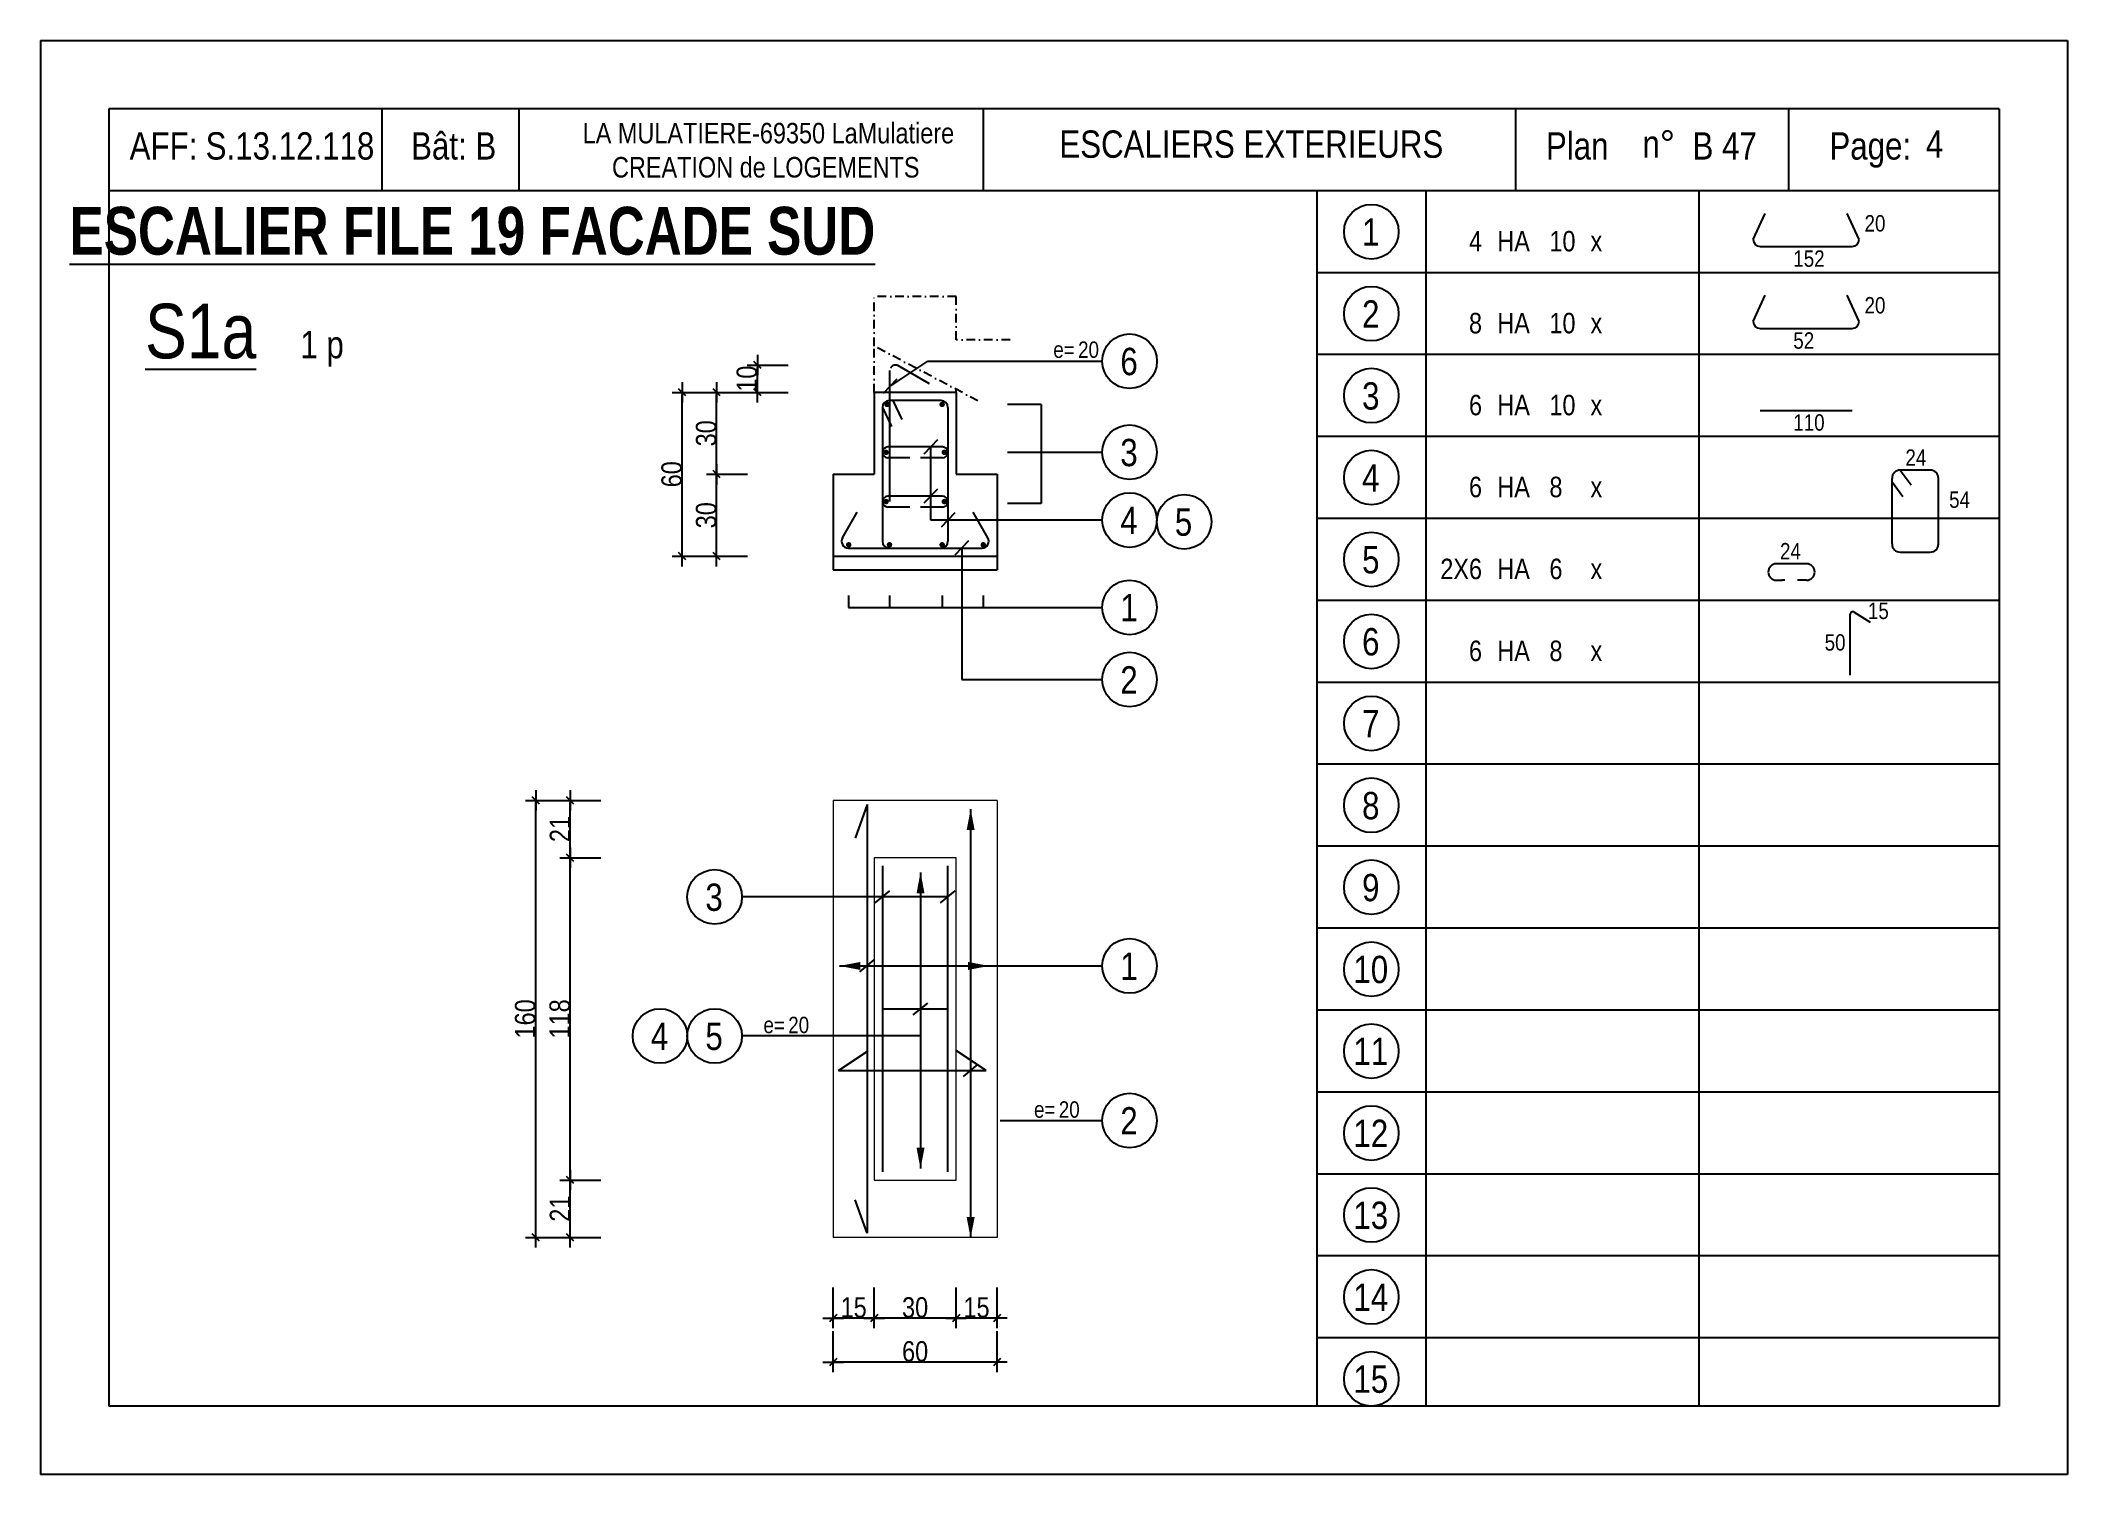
# Model space of a CAD drawing. Header units: millimetres. Extents: x -15218 to -6428, y -10609 to -9124.
# Drawn here: x -7913 to -6428, y -10174 to -9124 of the extents above; entities that cross this region are included whole.
import ezdxf
from ezdxf.enums import TextEntityAlignment as Align

# ---------------------------------------------------------------- set-up
doc = ezdxf.new("R2010")
doc.units = ezdxf.units.MM
doc.linetypes.add('TIRETPT2', pattern=[12.7, 6.35, -3.175, 0, -3.175])
for name, color, linetype in [('01_cote_gen', 4, 'Continuous'), ('01_fenetres', 171, 'Continuous'), ('01_linteaux', 3, 'Continuous'), ('01_murs_coup', 5, 'Continuous'), ('01_sem', 42, 'Continuous'), ('01_texte', 230, 'Continuous'), ('AA_COTES', 2, 'Continuous')]:
    doc.layers.add(name, color=color, linetype=linetype)
doc.styles.add('impact', font='impact.ttf')
doc.styles.add('STYLE2', font='ARIALN.TTF')
doc.dimstyles.new('JB25', dxfattribs={"dimscale": 0.1, "dimtxt": 150, "dimasz": 15, "dimexe": 0.1, "dimexo": 0.1, "dimgap": 0.09, "dimtad": 1, "dimdec": 1, "dimlfac": 0.5, "dimdsep": 46, "dimtxsty": 'STYLE2', "dimblk1": 'BOND_G', "dimblk2": 'BOND_D', "dimsah": 1, "dimcen": 1.5, "dimdle": 0.01, "dimse1": 1, "dimse2": 1, "dimclrd": 4, "dimclre": 2, "dimclrt": 6, "dimazin": 2, "dimtfac": 2.333333, "dimtdec": 1, "dimtix": 1, "dimtmove": 2, "dimatfit": 3, "dimldrblk": 'BOND_G', "dimfxl": 1, "dimtolj": 1, "dimtzin": 0, "dimarcsym": 0})

msp = doc.modelspace()

# ---------------------------------------------------------------- texts
at = {"layer": '01_texte', "style": 'STYLE2'}
for s, height, p in [('AFF:', 20, (-7847.26, -9211.45)), ('S.13.12.118', 20, (-7791.59, -9211.45)), ('Bât: B', 20, (-7641.09, -9211.45)), ('LA MULATIERE-69350 LaMulatiere', 15, (-7515.36, -9199.58)), ('ESCALIERS EXTERIEURS', 20, (-7166.13, -9210.14)), ('Plan', 20, (-6809.64, -9211.45)), ('n%%D', 20, (-6738.96, -9210.01)), (' B 47', 20, (-6708.61, -9211.45)), ('Page:', 20, (-6601.97, -9211.45)), ('4', 20, (-6531.29, -9210.01)), ('CREATION de LOGEMENTS', 15, (-7493.87, -9224.58)), ('HA', 15, (-6845.26, -9278.7)), ('10', 15, (-6807.09, -9278.7)), ('20', 12, (-6576.21, -9264.12)), ('x', 15, (-6776.99, -9278.7)), ('152', 12, (-6628.41, -9289.97)), ('%%US1a', 40, (-7835.98, -9357)), ('HA', 15, (-6845.26, -9338.7)), ('10', 15, (-6807.09, -9338.7)), ('20', 12, (-6576.21, -9324.12)), ('1 p', 20, (-7722.22, -9356.95)), ('x', 15, (-6776.99, -9338.7)), ('52', 12, (-6628.41, -9349.97)), ('e= ', 12, (-7170.55, -9356.68)), ('20', 12, (-7152.39, -9356.68)), ('HA', 15, (-6845.26, -9398.7)), ('10', 15, (-6807.09, -9398.7)), ('x', 15, (-6776.99, -9398.7)), ('110', 12, (-6628.41, -9409.97)), ('24', 12, (-6546.28, -9435.71)), ('HA', 15, (-6845.26, -9458.7)), ('8', 15, (-6807.09, -9458.7)), ('x', 15, (-6776.99, -9458.7)), ('54', 12, (-6514.24, -9466.49)), ('HA', 15, (-6845.26, -9518.7)), ('6', 15, (-6807.09, -9518.7)), ('24', 12, (-6638.16, -9504.23)), ('x', 15, (-6776.99, -9518.7)), ('15', 12, (-6573.73, -9547.89)), ('50', 12, (-6605.45, -9571.03)), ('HA', 15, (-6845.26, -9578.7)), ('8', 15, (-6807.09, -9578.7)), ('x', 15, (-6776.99, -9578.7)), ('e= ', 12, (-7382.92, -9851.17)), ('20', 12, (-7364.75, -9851.17)), ('e= ', 12, (-7184.69, -9913.06)), ('20', 12, (-7166.52, -9913.06))]:
    msp.add_text(s, height=height, dxfattribs=at).set_placement(p)
at = {"layer": '01_texte', "style": 'impact'}
msp.add_text('%%UESCALIER FILE 19 FACADE SUD', height=35, dxfattribs=at).set_placement((-7596.13, -9291.57), align=Align.BOTTOM_CENTER)
at = {"layer": '01_texte', "style": 'STYLE2'}
for s, p in [('1', (-6937.96, -9264.52)), ('2', (-6937.96, -9324.52)), ('6', (-7115.05, -9359.32)), ('3', (-6937.96, -9384.52)), ('3', (-7115.1, -9425.97)), ('4', (-6937.96, -9444.52)), ('4', (-7115.1, -9475.64)), ('5', (-7075.15, -9476.93)), ('5', (-6937.96, -9504.52)), ('1', (-7115.1, -9539.65)), ('6', (-6937.96, -9564.52)), ('2', (-7115.1, -9592.45)), ('7', (-6937.96, -9624.52)), ('8', (-6937.96, -9684.52)), ('3', (-7419.1, -9751.59)), ('9', (-6937.96, -9744.52)), ('1', (-7115.1, -9802.16)), ('10', (-6937.96, -9804.52)), ('4', (-7459.1, -9853.46)), ('5', (-7419.1, -9853.46)), ('11', (-6937.96, -9864.52)), ('2', (-7115.1, -9915.34)), ('12', (-6937.96, -9924.52)), ('13', (-6937.96, -9984.52)), ('14', (-6937.96, -10044.52)), ('15', (-6937.96, -10104.52))]:
    msp.add_text(s, height=20, dxfattribs=at).set_placement(p, align=Align.MIDDLE_CENTER)
for s, p in [('4', (-6856.46, -9278.7)), ('8', (-6856.46, -9338.7)), ('6', (-6856.46, -9398.7)), ('6', (-6856.46, -9458.7)), ('2X6', (-6856.46, -9518.7)), ('6', (-6856.46, -9578.7))]:
    msp.add_text(s, height=15, dxfattribs=at).set_placement(p, align=Align.RIGHT)

# ---------------------------------------------------------------- blocks, each defined once
blk = doc.blocks.new('BOND_G')
at = {"layer": 'AA_COTES', "color": 0}
for p, q in [((0, -5), (0, 15)), ((5, 0), (-5, 0)), ((1.77, 1.77), (-1.77, -1.77))]:
    blk.add_line(p, q, dxfattribs=at)
blk = doc.blocks.new('BOND_D')
at = {"layer": 'AA_COTES', "color": 0}
for p, q in [((5, 0), (-5, 0)), ((-1.77, -1.77), (1.77, 1.77)), ((0, 5), (0, -15))]:
    blk.add_line(p, q, dxfattribs=at)
blk = doc.blocks.new('*D1132')
at = {"layer": '01_cote_gen', "color": 4, "linetype": 'Continuous', "lineweight": -2, "transparency": 16777216}
blk.add_line((-7549.7, -9999.2), (-7549.7, -9682.2), dxfattribs=at)
at = {"layer": 'DEFPOINTS', "color": 0, "linetype": 'Continuous', "transparency": 16777216}
for p in [(-7549.7, -9680.7), (-7497.3, -9680.7), (-7497.3, -10000.7)]:
    blk.add_point(p, dxfattribs=at)
at = {"layer": '01_cote_gen', "color": 4, "linetype": 'Continuous', "lineweight": -2, "transparency": 16777216, "xscale": 1.5, "yscale": 1.5, "zscale": 1.5}
for name, p, rotation in [('BOND_D', (-7549.7, -9680.7), 90), ('BOND_G', (-7549.7, -10000.7), 270)]:
    blk.add_blockref(name, p, dxfattribs=dict(at, rotation=rotation))
at = {"layer": '01_cote_gen', "color": 6, "linetype": 'Continuous', "lineweight": 0, "transparency": 16777216, "insert": (-7557.4, -9840.7), "char_height": 15, "attachment_point": 5, "rotation": 90, "style": 'STYLE2'}
blk.add_mtext('\\A1;160', dxfattribs=at)
blk = doc.blocks.new('*D1133')
at = {"layer": '01_cote_gen', "color": 4, "linetype": 'Continuous', "lineweight": -2, "transparency": 16777216}
blk.add_line((-7213.3, -10092), (-7330.3, -10092), dxfattribs=at)
at = {"layer": 'DEFPOINTS', "color": 0, "linetype": 'Continuous', "transparency": 16777216}
for p in [(-7331.8, -9982), (-7211.8, -9982), (-7331.8, -10092)]:
    blk.add_point(p, dxfattribs=at)
at = {"layer": '01_cote_gen', "color": 4, "linetype": 'Continuous', "lineweight": -2, "transparency": 16777216, "xscale": 1.5, "yscale": 1.5, "zscale": 1.5, "rotation": 180}
blk.add_blockref('BOND_D', (-7331.8, -10092), dxfattribs=at)
at = {"layer": '01_cote_gen', "color": 4, "linetype": 'Continuous', "lineweight": -2, "transparency": 16777216, "xscale": 1.5, "yscale": 1.5, "zscale": 1.5}
blk.add_blockref('BOND_G', (-7211.8, -10092), dxfattribs=at)
at = {"layer": '01_cote_gen', "color": 6, "linetype": 'Continuous', "lineweight": 0, "transparency": 16777216, "insert": (-7271.8, -10084.3), "char_height": 15, "attachment_point": 5, "style": 'STYLE2'}
blk.add_mtext('\\A1;60', dxfattribs=at)
blk = doc.blocks.new('*D1134')
at = {"layer": '01_cote_gen', "color": 4, "linetype": 'Continuous', "lineweight": -2, "transparency": 16777216}
blk.add_line((-7213.3, -10059.8), (-7240.3, -10059.8), dxfattribs=at)
at = {"layer": 'DEFPOINTS', "color": 0, "linetype": 'Continuous', "transparency": 16777216}
for p in [(-7241.8, -9958.7), (-7211.8, -9958.7), (-7241.8, -10059.8)]:
    blk.add_point(p, dxfattribs=at)
at = {"layer": '01_cote_gen', "color": 4, "linetype": 'Continuous', "lineweight": -2, "transparency": 16777216, "xscale": 1.5, "yscale": 1.5, "zscale": 1.5, "rotation": 180}
blk.add_blockref('BOND_D', (-7241.8, -10059.8), dxfattribs=at)
at = {"layer": '01_cote_gen', "color": 4, "linetype": 'Continuous', "lineweight": -2, "transparency": 16777216, "xscale": 1.5, "yscale": 1.5, "zscale": 1.5}
blk.add_blockref('BOND_G', (-7211.8, -10059.8), dxfattribs=at)
at = {"layer": '01_cote_gen', "color": 6, "linetype": 'Continuous', "lineweight": 0, "transparency": 16777216, "insert": (-7226.8, -10052.1), "char_height": 15, "attachment_point": 5, "style": 'STYLE2'}
blk.add_mtext('\\A1;15', dxfattribs=at)
blk = doc.blocks.new('*D1135')
at = {"layer": '01_cote_gen', "color": 4, "linetype": 'Continuous', "lineweight": -2, "transparency": 16777216}
blk.add_line((-7243.3, -10059.8), (-7300.3, -10059.8), dxfattribs=at)
at = {"layer": 'DEFPOINTS', "color": 0, "linetype": 'Continuous', "transparency": 16777216}
for p in [(-7301.8, -9958.7), (-7241.8, -9958.7), (-7301.8, -10059.8)]:
    blk.add_point(p, dxfattribs=at)
at = {"layer": '01_cote_gen', "color": 4, "linetype": 'Continuous', "lineweight": -2, "transparency": 16777216, "xscale": 1.5, "yscale": 1.5, "zscale": 1.5, "rotation": 180}
blk.add_blockref('BOND_D', (-7301.8, -10059.8), dxfattribs=at)
at = {"layer": '01_cote_gen', "color": 4, "linetype": 'Continuous', "lineweight": -2, "transparency": 16777216, "xscale": 1.5, "yscale": 1.5, "zscale": 1.5}
blk.add_blockref('BOND_G', (-7241.8, -10059.8), dxfattribs=at)
at = {"layer": '01_cote_gen', "color": 6, "linetype": 'Continuous', "lineweight": 0, "transparency": 16777216, "insert": (-7271.8, -10052.1), "char_height": 15, "attachment_point": 5, "style": 'STYLE2'}
blk.add_mtext('\\A1;30', dxfattribs=at)
blk = doc.blocks.new('*D1136')
at = {"layer": '01_cote_gen', "color": 4, "linetype": 'Continuous', "lineweight": -2, "transparency": 16777216}
blk.add_line((-7303.3, -10059.8), (-7330.3, -10059.8), dxfattribs=at)
at = {"layer": 'DEFPOINTS', "color": 0, "linetype": 'Continuous', "transparency": 16777216}
for p in [(-7331.8, -9947.8), (-7301.8, -9958.7), (-7331.8, -10059.8)]:
    blk.add_point(p, dxfattribs=at)
at = {"layer": '01_cote_gen', "color": 4, "linetype": 'Continuous', "lineweight": -2, "transparency": 16777216, "xscale": 1.5, "yscale": 1.5, "zscale": 1.5, "rotation": 180}
blk.add_blockref('BOND_D', (-7331.8, -10059.8), dxfattribs=at)
at = {"layer": '01_cote_gen', "color": 4, "linetype": 'Continuous', "lineweight": -2, "transparency": 16777216, "xscale": 1.5, "yscale": 1.5, "zscale": 1.5}
blk.add_blockref('BOND_G', (-7301.8, -10059.8), dxfattribs=at)
at = {"layer": '01_cote_gen', "color": 6, "linetype": 'Continuous', "lineweight": 0, "transparency": 16777216, "insert": (-7316.8, -10052.1), "char_height": 15, "attachment_point": 5, "style": 'STYLE2'}
blk.add_mtext('\\A1;15', dxfattribs=at)
blk = doc.blocks.new('*D1129')
at = {"layer": '01_cote_gen', "color": 4, "linetype": 'Continuous', "lineweight": -2, "transparency": 16777216}
blk.add_line((-7524.5, -9999.2), (-7524.5, -9960.2), dxfattribs=at)
at = {"layer": 'DEFPOINTS', "color": 0, "linetype": 'Continuous', "transparency": 16777216}
for p in [(-7524.5, -9958.7), (-7234.4, -9958.7), (-7294.4, -10000.7)]:
    blk.add_point(p, dxfattribs=at)
at = {"layer": '01_cote_gen', "color": 4, "linetype": 'Continuous', "lineweight": -2, "transparency": 16777216, "xscale": 1.5, "yscale": 1.5, "zscale": 1.5}
for name, p, rotation in [('BOND_D', (-7524.5, -9958.7), 90), ('BOND_G', (-7524.5, -10000.7), 270)]:
    blk.add_blockref(name, p, dxfattribs=dict(at, rotation=rotation))
at = {"layer": '01_cote_gen', "color": 6, "linetype": 'Continuous', "lineweight": 0, "transparency": 16777216, "insert": (-7532, -9979.7), "char_height": 15, "attachment_point": 5, "rotation": 90, "style": 'STYLE2'}
blk.add_mtext('\\A1;21', dxfattribs=at)
blk = doc.blocks.new('*D1130')
at = {"layer": '01_cote_gen', "color": 4, "linetype": 'Continuous', "lineweight": -2, "transparency": 16777216}
blk.add_line((-7524.5, -9957.2), (-7524.5, -9724.2), dxfattribs=at)
at = {"layer": 'DEFPOINTS', "color": 0, "linetype": 'Continuous', "transparency": 16777216}
for p in [(-7524.5, -9722.7), (-7234.4, -9722.7), (-7502, -9958.7)]:
    blk.add_point(p, dxfattribs=at)
at = {"layer": '01_cote_gen', "color": 4, "linetype": 'Continuous', "lineweight": -2, "transparency": 16777216, "xscale": 1.5, "yscale": 1.5, "zscale": 1.5}
for name, p, rotation in [('BOND_D', (-7524.5, -9722.7), 90), ('BOND_G', (-7524.5, -9958.7), 270)]:
    blk.add_blockref(name, p, dxfattribs=dict(at, rotation=rotation))
at = {"layer": '01_cote_gen', "color": 6, "linetype": 'Continuous', "lineweight": 0, "transparency": 16777216, "insert": (-7532.1, -9840.7), "char_height": 15, "attachment_point": 5, "rotation": 90, "style": 'STYLE2'}
blk.add_mtext('\\A1;118', dxfattribs=at)
blk = doc.blocks.new('*D1131')
at = {"layer": '01_cote_gen', "color": 4, "linetype": 'Continuous', "lineweight": -2, "transparency": 16777216}
blk.add_line((-7524.5, -9721.2), (-7524.5, -9682.2), dxfattribs=at)
at = {"layer": 'DEFPOINTS', "color": 0, "linetype": 'Continuous', "transparency": 16777216}
for p in [(-7527.2, -9680.7), (-7524.5, -9680.7), (-7502, -9722.7)]:
    blk.add_point(p, dxfattribs=at)
at = {"layer": '01_cote_gen', "color": 4, "linetype": 'Continuous', "lineweight": -2, "transparency": 16777216, "xscale": 1.5, "yscale": 1.5, "zscale": 1.5}
for name, p, rotation in [('BOND_D', (-7524.5, -9680.7), 90), ('BOND_G', (-7524.5, -9722.7), 270)]:
    blk.add_blockref(name, p, dxfattribs=dict(at, rotation=rotation))
at = {"layer": '01_cote_gen', "color": 6, "linetype": 'Continuous', "lineweight": 0, "transparency": 16777216, "insert": (-7532, -9701.7), "char_height": 15, "attachment_point": 5, "rotation": 90, "style": 'STYLE2'}
blk.add_mtext('\\A1;21', dxfattribs=at)
blk = doc.blocks.new('*D1126')
at = {"layer": '01_cote_gen', "color": 4, "linetype": 'Continuous', "lineweight": -2, "transparency": 16777216}
blk.add_line((-7417.2, -9500.4), (-7417.2, -9443.4), dxfattribs=at)
at = {"layer": 'DEFPOINTS', "color": 0, "linetype": 'Continuous', "transparency": 16777216}
for p in [(-7417.2, -9441.9), (-7349.9, -9441.9), (-7349.9, -9501.9)]:
    blk.add_point(p, dxfattribs=at)
at = {"layer": '01_cote_gen', "color": 4, "linetype": 'Continuous', "lineweight": -2, "transparency": 16777216, "xscale": 1.5, "yscale": 1.5, "zscale": 1.5}
for name, p, rotation in [('BOND_D', (-7417.2, -9441.9), 90), ('BOND_G', (-7417.2, -9501.9), 270)]:
    blk.add_blockref(name, p, dxfattribs=dict(at, rotation=rotation))
at = {"layer": '01_cote_gen', "color": 6, "linetype": 'Continuous', "lineweight": 0, "transparency": 16777216, "insert": (-7424.8, -9471.9), "char_height": 15, "attachment_point": 5, "rotation": 90, "style": 'STYLE2'}
blk.add_mtext('\\A1;30', dxfattribs=at)
blk = doc.blocks.new('*D1127')
at = {"layer": '01_cote_gen', "color": 4, "linetype": 'Continuous', "lineweight": -2, "transparency": 16777216}
blk.add_line((-7417.2, -9440.4), (-7417.2, -9383.4), dxfattribs=at)
at = {"layer": 'DEFPOINTS', "color": 0, "linetype": 'Continuous', "transparency": 16777216}
for p in [(-7417.2, -9381.9), (-7319.9, -9381.9), (-7319.9, -9441.9)]:
    blk.add_point(p, dxfattribs=at)
at = {"layer": '01_cote_gen', "color": 4, "linetype": 'Continuous', "lineweight": -2, "transparency": 16777216, "xscale": 1.5, "yscale": 1.5, "zscale": 1.5}
for name, p, rotation in [('BOND_D', (-7417.2, -9381.9), 90), ('BOND_G', (-7417.2, -9441.9), 270)]:
    blk.add_blockref(name, p, dxfattribs=dict(at, rotation=rotation))
at = {"layer": '01_cote_gen', "color": 6, "linetype": 'Continuous', "lineweight": 0, "transparency": 16777216, "insert": (-7424.8, -9411.9), "char_height": 15, "attachment_point": 5, "rotation": 90, "style": 'STYLE2'}
blk.add_mtext('\\A1;30', dxfattribs=at)
blk = doc.blocks.new('*D1128')
at = {"layer": '01_cote_gen', "color": 4, "linetype": 'Continuous', "lineweight": -2, "transparency": 16777216}
blk.add_line((-7442.4, -9500.4), (-7442.4, -9383.4), dxfattribs=at)
at = {"layer": 'DEFPOINTS', "color": 0, "linetype": 'Continuous', "transparency": 16777216}
for p in [(-7442.4, -9381.9), (-7317.5, -9381.9), (-7347.5, -9501.9)]:
    blk.add_point(p, dxfattribs=at)
at = {"layer": '01_cote_gen', "color": 4, "linetype": 'Continuous', "lineweight": -2, "transparency": 16777216, "xscale": 1.5, "yscale": 1.5, "zscale": 1.5}
for name, p, rotation in [('BOND_D', (-7442.4, -9381.9), 90), ('BOND_G', (-7442.4, -9501.9), 270)]:
    blk.add_blockref(name, p, dxfattribs=dict(at, rotation=rotation))
at = {"layer": '01_cote_gen', "color": 6, "linetype": 'Continuous', "lineweight": 0, "transparency": 16777216, "insert": (-7450.1, -9441.9), "char_height": 15, "attachment_point": 5, "rotation": 90, "style": 'STYLE2'}
blk.add_mtext('\\A1;60', dxfattribs=at)
blk = doc.blocks.new('*D1137')
at = {"layer": '01_cote_gen', "color": 4, "linetype": 'Continuous', "lineweight": -2, "transparency": 16777216}
blk.add_line((-7387.3, -9380.4), (-7387.3, -9363.4), dxfattribs=at)
at = {"layer": 'DEFPOINTS', "color": 0, "linetype": 'Continuous', "transparency": 16777216}
for p in [(-7387.3, -9361.9), (-7295.6, -9361.9), (-7298.1, -9381.9)]:
    blk.add_point(p, dxfattribs=at)
at = {"layer": '01_cote_gen', "color": 4, "linetype": 'Continuous', "lineweight": -2, "transparency": 16777216, "xscale": 1.5, "yscale": 1.5, "zscale": 1.5}
for name, p, rotation in [('BOND_D', (-7387.3, -9361.9), 90), ('BOND_G', (-7387.3, -9381.9), 270)]:
    blk.add_blockref(name, p, dxfattribs=dict(at, rotation=rotation))
at = {"layer": '01_cote_gen', "color": 6, "linetype": 'Continuous', "lineweight": 0, "transparency": 16777216, "insert": (-7395, -9371.9), "char_height": 15, "attachment_point": 5, "rotation": 90, "style": 'STYLE2'}
blk.add_mtext('\\A1;10', dxfattribs=at)

# ---------------------------------------------------------------- dimensions: what is measured, and where the dimension line sits
at = {"layer": '01_cote_gen', "linetype": 'Continuous', "lineweight": 0}
for base, p1, p2, picture, middle in [((-7387.3, -9361.9), (-7298.12, -9381.9), (-7295.59, -9361.9), '*D1137', (-7394.96, -9371.9)), ((-7442.43, -9381.9), (-7347.52, -9501.9), (-7317.52, -9381.9), '*D1128', (-7450.09, -9441.9)), ((-7417.16, -9381.9), (-7319.93, -9441.9), (-7319.93, -9381.9), '*D1127', (-7424.82, -9411.9)), ((-7417.16, -9441.9), (-7349.93, -9501.9), (-7349.93, -9441.9), '*D1126', (-7424.82, -9471.9)), ((-7549.74, -9680.73), (-7497.26, -10000.73), (-7497.26, -9680.73), '*D1132', (-7557.41, -9840.73)), ((-7524.47, -9680.73), (-7501.97, -9722.73), (-7527.24, -9680.73), '*D1131', (-7532.01, -9701.73)), ((-7524.47, -9722.73), (-7501.97, -9958.73), (-7234.39, -9722.73), '*D1130', (-7532.14, -9840.73)), ((-7524.47, -9958.73), (-7294.39, -10000.73), (-7234.39, -9958.73), '*D1129', (-7532.01, -9979.73))]:
    dim = msp.add_linear_dim(base=base, p1=p1, p2=p2, angle=90, dimstyle='JB25', dxfattribs=at)
    dim.commit()
    dim.dimension.update_dxf_attribs({"geometry": picture, "text_midpoint": middle})
for base, p1, p2, picture, middle in [((-7331.76, -10059.81), (-7301.76, -9958.73), (-7331.76, -9947.75), '*D1136', (-7316.76, -10052.14)), ((-7301.76, -10059.81), (-7241.76, -9958.73), (-7301.76, -9958.73), '*D1135', (-7271.76, -10052.14)), ((-7241.76, -10059.81), (-7211.76, -9958.73), (-7241.76, -9958.73), '*D1134', (-7226.76, -10052.14)), ((-7331.76, -10091.97), (-7211.76, -9981.99), (-7331.76, -9981.99), '*D1133', (-7271.76, -10084.3))]:
    dim = msp.add_linear_dim(base=base, p1=p1, p2=p2, dimstyle='JB25', dxfattribs=at)
    dim.commit()
    dim.dimension.update_dxf_attribs({"geometry": picture, "text_midpoint": middle})

# ---------------------------------------------------------------- linework, layer by layer
at = {"layer": '01_fenetres', "ltscale": 30}
for p, q in [((-7862.55, -9174.3), (-7862.55, -10124.3)), ((-7862.55, -9174.3), (-7862.55, -10124.3)), ((-7862.55, -9174.3), (-7862.55, -10124.3)), ((-6477.55, -9174.3), (-7862.55, -9174.3)), ((-7662.55, -9174.3), (-7662.55, -9234.3)), ((-7562.05, -9174.3), (-7562.05, -9234.3)), ((-7221.88, -9174.3), (-7221.88, -9234.3)), ((-6831.69, -9234.3), (-6831.69, -9174.3)), ((-6631.69, -9234.3), (-6631.69, -9174.3)), ((-6477.55, -9174.3), (-6477.55, -10124.3)), ((-6477.55, -9234.3), (-7862.55, -9234.3)), ((-6477.55, -10124.3), (-7862.55, -10124.3))]:
    msp.add_line(p, q, dxfattribs=at)
at = {"layer": '01_linteaux', "linetype": 'Continuous'}
for p, q in [((-6657.78, -9270.08), (-6649.08, -9250.85)), ((-6580.2, -9270.08), (-6588.89, -9250.85)), ((-6652.78, -9275.08), (-6585.2, -9275.08)), ((-6657.78, -9330.08), (-6649.08, -9310.85)), ((-6580.2, -9330.08), (-6588.89, -9310.85)), ((-6652.78, -9335.08), (-6585.2, -9335.08)), ((-7290.22, -9461.9), (-7290.22, -9365.9)), ((-7261.27, -9375.69), (-7284.35, -9362.36)), ((-7295.76, -9392.9), (-7295.76, -9490.9)), ((-7295.76, -9392.9), (-7289.03, -9406.82)), ((-7252.76, -9387.9), (-7290.76, -9387.9)), ((-7288.15, -9387.9), (-7281.42, -9401.82)), ((-7247.76, -9392.9), (-7247.76, -9490.9)), ((-6652.78, -9395.08), (-6585.2, -9395.08)), ((-7251.76, -9421.9), (-7291.76, -9421.9)), ((-7275.76, -9429.9), (-7291.76, -9429.9)), ((-7251.76, -9429.9), (-7267.76, -9429.9)), ((-6528.1, -9438.87), (-6550.1, -9438.87)), ((-6550.1, -9438.87), (-6542.1, -9449.59)), ((-7251.76, -9457.9), (-7291.76, -9457.9)), ((-6556.1, -9492.87), (-6556.1, -9444.87)), ((-6556.1, -9447.42), (-6548.1, -9458.15)), ((-6522.1, -9492.87), (-6522.1, -9444.87)), ((-7325.09, -9488.4), (-7314.23, -9469.59)), ((-7275.76, -9465.9), (-7291.76, -9465.9)), ((-7251.76, -9465.9), (-7267.76, -9465.9)), ((-7218.43, -9488.4), (-7229.29, -9469.59)), ((-7320.76, -9495.9), (-7222.76, -9495.9)), ((-7290.76, -9495.9), (-7252.76, -9495.9)), ((-6550.1, -9498.87), (-6528.1, -9498.87)), ((-6618.72, -9507.46), (-6640.72, -9507.46)), ((-6640.72, -9519.46), (-6636.54, -9519.46)), ((-6634.7, -9519.46), (-6636.91, -9519.46)), ((-6618.72, -9519.46), (-6625.32, -9519.46)), ((-6586.79, -9588.92), (-6586.79, -9544.54)), ((-6583.72, -9542.85), (-6572.21, -9550.08)), ((-7307.03, -9683.73), (-7315.71, -9708.37)), ((-7307.03, -9683.73), (-7307.03, -9997.73)), ((-7295.76, -9728.73), (-7295.76, -9952.73)), ((-7247.76, -9952.73), (-7247.76, -9728.73)), ((-7295.76, -9833.46), (-7247.76, -9833.46)), ((-7327.96, -9878.52), (-7306.26, -9864.01)), ((-7219.76, -9878.52), (-7241.46, -9864.01)), ((-7327.96, -9878.52), (-7219.76, -9878.52)), ((-7307.03, -9997.73), (-7315.71, -9973.09))]:
    msp.add_line(p, q, dxfattribs=at)
at = {"layer": '01_linteaux', "linetype": 'Continuous', "const_width": 2, "flags": 128}
for points in [[(-7291.39, -9390.73, -1), (-7293.39, -9390.73, -1)], [(-7251, -9390.73, -1), (-7253, -9390.73, -1)], [(-7294.1, -9425.87, 1), (-7292.1, -9425.87, 1)], [(-7249.42, -9425.87, -1), (-7251.42, -9425.87, -1)], [(-7294.1, -9461.87, 1), (-7292.1, -9461.87, 1)], [(-7249.42, -9461.87, -1), (-7251.42, -9461.87, -1)], [(-7319.46, -9493.53, -1), (-7321.46, -9493.53, -1)], [(-7289.58, -9493.53, -1), (-7291.58, -9493.53, -1)], [(-7251, -9493.53, -1), (-7253, -9493.53, -1)], [(-7220.88, -9493.53, -1), (-7222.88, -9493.53, -1)]]:
    msp.add_lwpolyline(points, format="xyb", close=True, dxfattribs=at)
at = {"layer": '01_linteaux', "linetype": 'Continuous'}
for centre, radius, start, end in [((-6652.78, -9270.08), 5, 180, 270), ((-6585.2, -9270.08), 5, 270, 0), ((-6652.78, -9330.08), 5, 180, 270), ((-6585.2, -9330.08), 5, 270, 0), ((-7290.76, -9392.9), 5, 90, 180), ((-7252.76, -9392.9), 5, 0, 90), ((-7291.76, -9425.9), 4, 90, 270), ((-7251.76, -9425.9), 4, 270, 90), ((-6550.1, -9444.87), 6, 90.00091, 180), ((-6528.1, -9444.87), 6, 0, 90.00091), ((-7291.76, -9461.9), 4, 90, 270), ((-7251.76, -9461.9), 4, 270, 90), ((-7320.76, -9490.9), 5, 150, 270), ((-7222.76, -9490.9), 5, 270, 30), ((-7290.76, -9490.9), 5, 180, 270), ((-7252.76, -9490.9), 5, 270, 0), ((-6550.1, -9492.87), 6, 180, 270), ((-6528.1, -9492.87), 6, 270, 0), ((-6640.72, -9513.46), 6, 90.00091, 180), ((-6640.72, -9513.46), 6, 180, 269.99909), ((-6618.72, -9513.46), 6, 0, 90.00091), ((-6618.72, -9513.46), 6, 269.99909, 360), ((-6584.79, -9544.54), 2, 57.83848, 180)]:
    msp.add_arc(centre, radius, start, end, dxfattribs=at)
at = {"layer": '01_murs_coup', "color": 2, "linetype": 'TIRETPT2'}
for p, q in [((-7301.76, -9347.97), (-7301.76, -9311.79)), ((-7241.76, -9311.79), (-7301.76, -9311.79)), ((-7241.76, -9343.45), (-7241.76, -9311.79)), ((-7225.8, -9388.06), (-7301.76, -9347.97)), ((-7301.76, -9381.9), (-7301.76, -9347.97)), ((-7202.26, -9343.45), (-7241.76, -9343.45)), ((-7241.76, -9381.9), (-7241.76, -9379.64))]:
    msp.add_line(p, q, dxfattribs=at)
at = {"layer": '01_murs_coup'}
for p, q in [((-7241.76, -9381.9), (-7301.76, -9381.9)), ((-7301.76, -9381.9), (-7301.76, -9441.9)), ((-7241.76, -9381.9), (-7241.76, -9441.9)), ((-7331.76, -9441.9), (-7301.76, -9441.9)), ((-7331.76, -9441.9), (-7331.76, -9511.9)), ((-7241.76, -9441.9), (-7211.76, -9441.9)), ((-7211.76, -9441.9), (-7211.76, -9511.9)), ((-7331.76, -9501.9), (-7211.76, -9501.9)), ((-7331.76, -9511.9), (-7211.76, -9511.9))]:
    msp.add_line(p, q, dxfattribs=at)
at = {"layer": '01_murs_coup', "color": 2, "linetype": 'TIRETPT2'}
msp.add_arc((-7286.22, -9365.9), 4, 62.17545, 180, dxfattribs=at)
at = {"layer": '01_sem', "lineweight": 0, "ltscale": 7}
for p, q in [((-7211.76, -9680.73), (-7331.76, -9680.73)), ((-7331.76, -9680.73), (-7331.76, -10000.73)), ((-7211.76, -9680.73), (-7211.76, -10000.73)), ((-7241.76, -9722.73), (-7301.76, -9722.73)), ((-7301.76, -9722.73), (-7301.76, -9958.73)), ((-7241.76, -9958.73), (-7241.76, -9722.73)), ((-7301.76, -9958.73), (-7241.76, -9958.73)), ((-7211.76, -10000.73), (-7331.76, -10000.73))]:
    msp.add_line(p, q, dxfattribs=at)
at = {"layer": '01_texte', "ltscale": 30}
for p, q in [((-7912.55, -9124.3), (-7912.55, -10174.3)), ((-7912.55, -9124.3), (-6427.55, -9124.3)), ((-6427.55, -9124.3), (-6427.55, -10174.3)), ((-6427.55, -9124.3), (-6427.55, -10174.3)), ((-6977.55, -9234.3), (-6977.55, -10124.3)), ((-6897.55, -9234.3), (-6897.55, -10124.3)), ((-6697.55, -9234.3), (-6697.55, -10124.3)), ((-6477.55, -9294.3), (-6977.55, -9294.3)), ((-6477.55, -9354.3), (-6977.55, -9354.3)), ((-6477.55, -9414.3), (-6977.55, -9414.3)), ((-6477.55, -9474.3), (-6977.55, -9474.3)), ((-6477.55, -9534.3), (-6977.55, -9534.3)), ((-6477.55, -9594.3), (-6977.55, -9594.3)), ((-6477.55, -9654.3), (-6977.55, -9654.3)), ((-7231.12, -9687.14), (-7231.12, -10001.14)), ((-6477.55, -9714.3), (-6977.55, -9714.3)), ((-7267.85, -9733.49), (-7267.85, -9950.38)), ((-7301.09, -9755.75), (-7290.43, -9746.98)), ((-7253.09, -9755.75), (-7242.43, -9746.98)), ((-6477.55, -9774.3), (-6977.55, -9774.3)), ((-7312.36, -9806.32), (-7301.7, -9797.55)), ((-7327.19, -9801.94), (-7134.7, -9801.94)), ((-7273.18, -9837.85), (-7262.52, -9829.08)), ((-6477.55, -9834.3), (-6977.55, -9834.3)), ((-7236.45, -9882.9), (-7225.79, -9874.13)), ((-6477.55, -9894.3), (-6977.55, -9894.3)), ((-7209.39, -9915.12), (-7134.7, -9915.12)), ((-6477.55, -9954.3), (-6977.55, -9954.3)), ((-6477.55, -10014.3), (-6977.55, -10014.3)), ((-6477.55, -10074.3), (-6977.55, -10074.3)), ((-6427.55, -10174.3), (-7912.55, -10174.3))]:
    msp.add_line(p, q, dxfattribs=at)
at = {"layer": '01_texte'}
for p, q in [((-7290.22, -9377.54), (-7262.54, -9359.09)), ((-7262.54, -9359.09), (-7134.65, -9359.09)), ((-7285.22, -9372.33), (-7295.22, -9382.75)), ((-7179.49, -9390.91), (-7204, -9390.91)), ((-7179.49, -9390.91), (-7179.49, -9463.31)), ((-7255.33, -9416.69), (-7265.33, -9427.11)), ((-7260.33, -9475.42), (-7260.33, -9421.9)), ((-7204, -9425.75), (-7134.7, -9425.75)), ((-7255.33, -9452.69), (-7265.33, -9463.11)), ((-7242.76, -9470.21), (-7252.76, -9480.63)), ((-7179.49, -9463.31), (-7204, -9463.31)), ((-7134.7, -9475.42), (-7260.33, -9475.42)), ((-7232.62, -9490.69), (-7242.62, -9501.11)), ((-7237.62, -9495.9), (-7237.62, -9592.23)), ((-7320.53, -9530.55), (-7320.53, -9539.42)), ((-7290.64, -9530.55), (-7290.64, -9539.42)), ((-7251.91, -9530.55), (-7251.91, -9539.42)), ((-7221.85, -9530.55), (-7221.85, -9539.42)), ((-7320.53, -9539.42), (-7134.7, -9539.42)), ((-7237.62, -9592.23), (-7134.7, -9592.23)), ((-7247.76, -9751.37), (-7398.69, -9751.37)), ((-7267.85, -9853.23), (-7398.69, -9853.23))]:
    msp.add_line(p, q, dxfattribs=at)
for centre in [(-6937.55, -9264.3), (-6937.55, -9324.3), (-7114.65, -9359.09), (-6937.55, -9384.3), (-7114.7, -9425.75), (-6937.55, -9444.3), (-7114.7, -9475.42), (-7074.74, -9476.71), (-6937.55, -9504.3), (-7114.7, -9539.42), (-6937.55, -9564.3), (-7114.7, -9592.23), (-6937.55, -9624.3), (-6937.55, -9684.3), (-6937.55, -9744.3), (-7418.69, -9751.37), (-7114.7, -9801.94), (-6937.55, -9804.3), (-7458.69, -9853.23), (-7418.69, -9853.23), (-6937.55, -9864.3), (-7114.7, -9915.12), (-6937.55, -9924.3), (-6937.55, -9984.3), (-6937.55, -10044.3), (-6937.55, -10104.3)]:
    msp.add_circle(centre, 20, dxfattribs=at)
at = {"layer": '01_texte', "ltscale": 30}
for points in [[(-7231.12, -9687.14), (-7234.07, -9702.5), (-7231.12, -9702.5)], [(-7231.12, -9687.14), (-7228.17, -9702.5), (-7231.12, -9702.5)], [(-7267.85, -9733.49), (-7270.8, -9748.85), (-7267.85, -9748.85)], [(-7267.85, -9733.49), (-7264.9, -9748.85), (-7267.85, -9748.85)], [(-7327.19, -9801.94), (-7311.83, -9798.99), (-7311.83, -9801.94)], [(-7217.77, -9801.94), (-7233.13, -9798.99), (-7233.13, -9801.94)], [(-7327.19, -9801.94), (-7311.83, -9804.89), (-7311.83, -9801.94)], [(-7217.77, -9801.94), (-7233.13, -9804.89), (-7233.13, -9801.94)], [(-7267.85, -9950.38), (-7270.8, -9935.02), (-7267.85, -9935.02)], [(-7267.85, -9950.38), (-7264.9, -9935.02), (-7267.85, -9935.02)], [(-7231.12, -10001.14), (-7234.07, -9985.77), (-7231.12, -9985.77)], [(-7231.12, -10001.14), (-7228.17, -9985.77), (-7231.12, -9985.77)]]:
    msp.add_solid(points, dxfattribs=at)

msp.set_redraw_order([(e.dxf.handle, doc.entitydb.next_handle()) for e in msp.query("TEXT MTEXT ATTDEF DIMENSION ARC_DIMENSION")])  # texts and dimensions are drawn at this point

doc.saveas('drawing.dxf')
